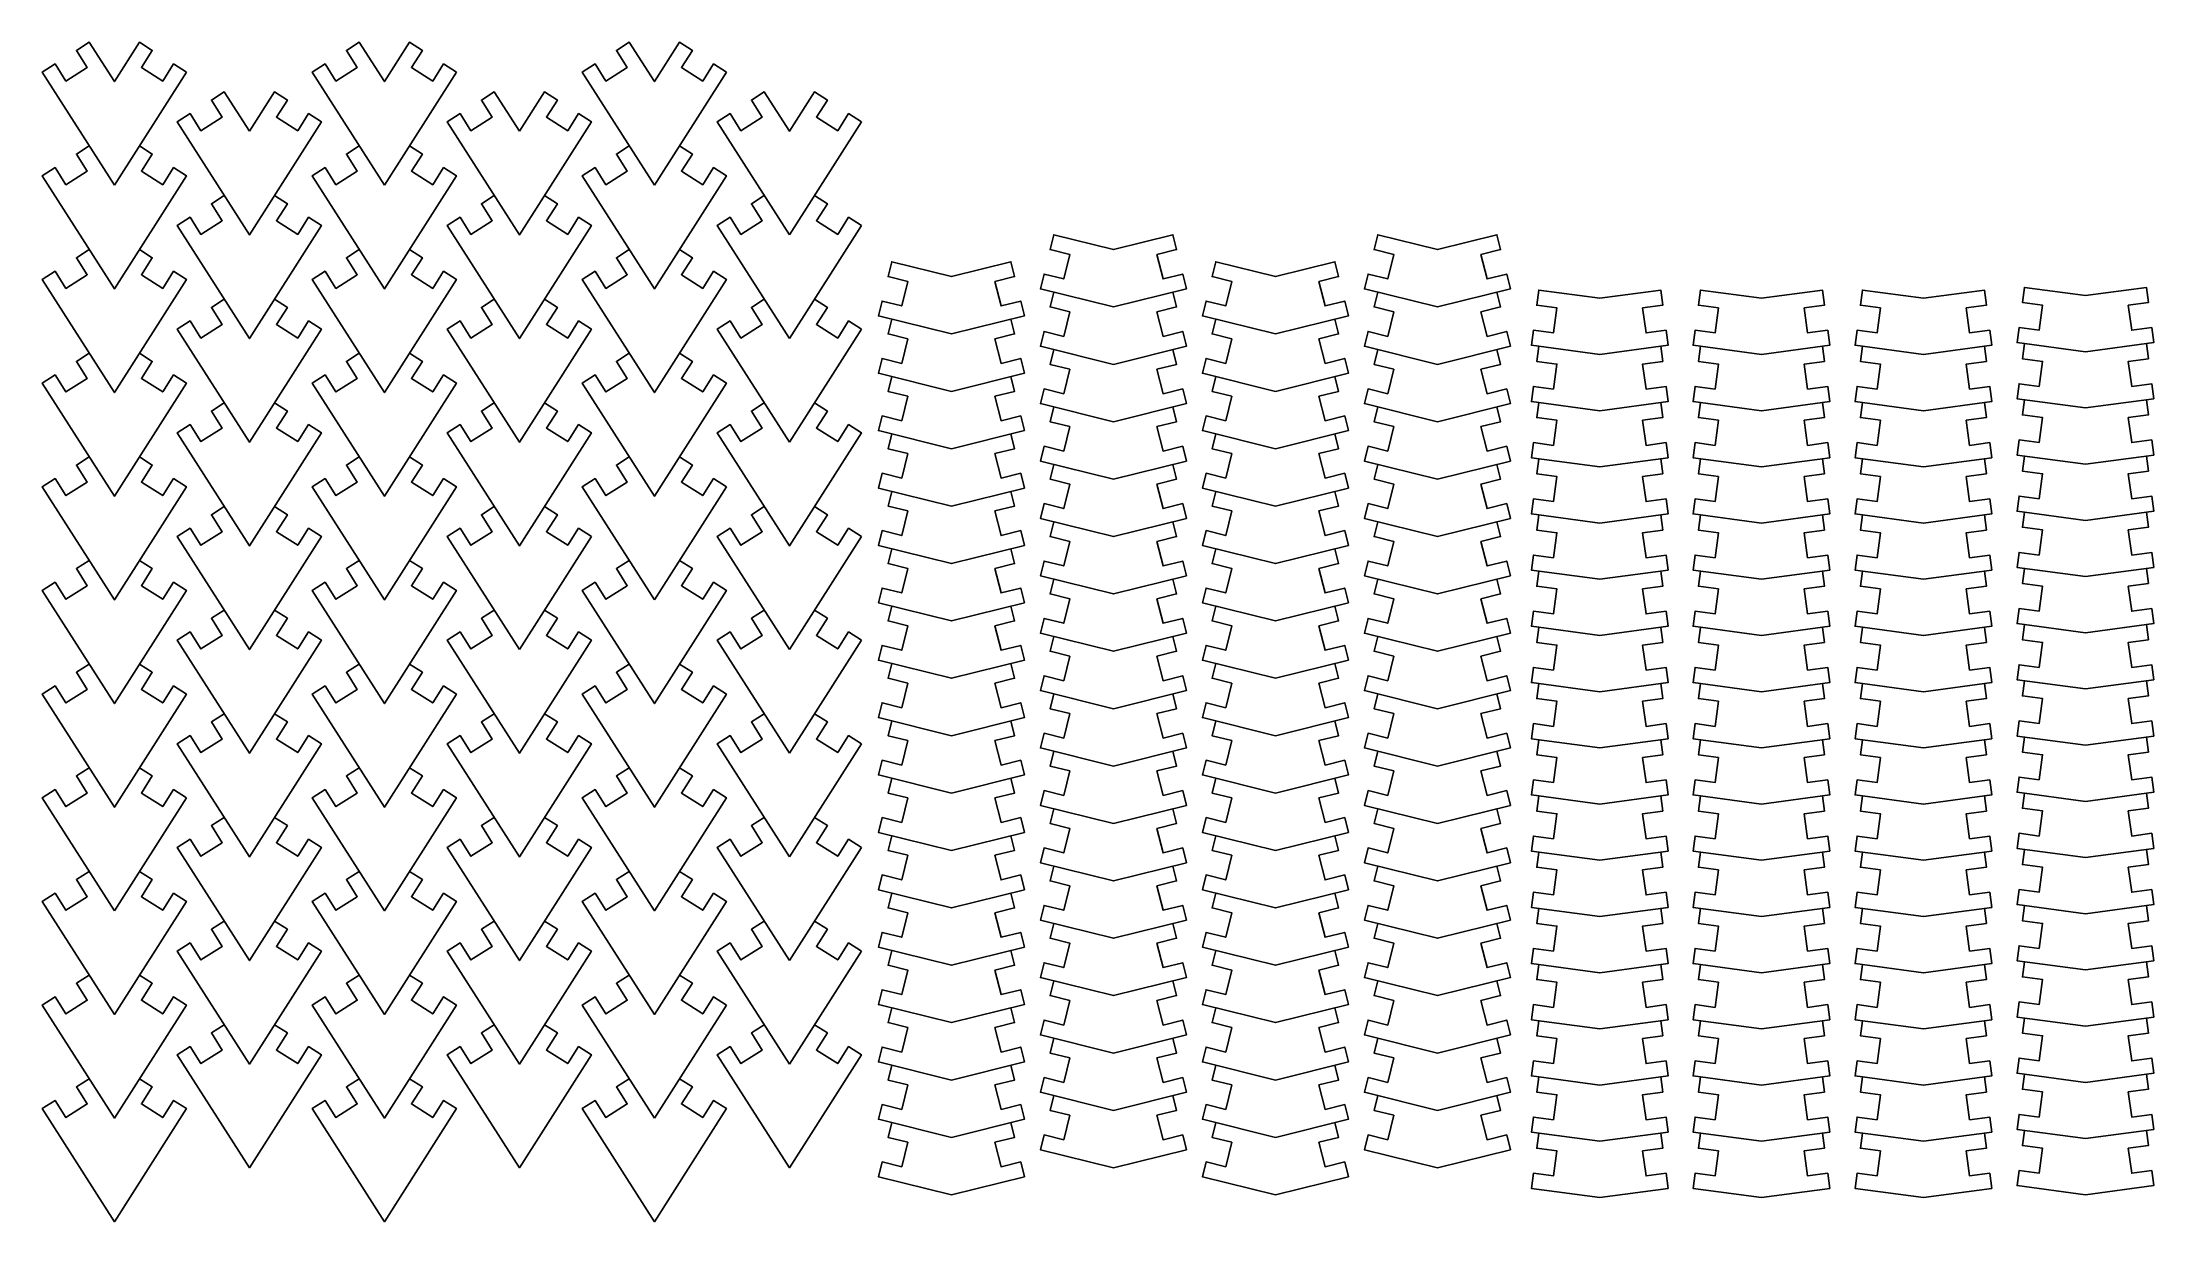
# Model space of a CAD drawing. Header units: inches. Extents: x 0.29 to 10.07, y 0.25 to 5.71.
import ezdxf

# ---------------------------------------------------------------- set-up
doc = ezdxf.new("R2010")
doc.units = ezdxf.units.IN
doc.header["$MEASUREMENT"] = 0
doc.layers.add('sheet', color=1, linetype='Continuous')

msp = doc.modelspace()

# ---------------------------------------------------------------- linework, layer by layer
at = {"layer": 'sheet'}
for p, q in [((0.625, 5.051), (0.9589, 5.575)), ((1.875, 5.051), (2.2089, 5.575)), ((3.125, 5.051), (3.4589, 5.575)), ((3.75, 3.8607), (4.0839, 4.3847)), ((4.5, 3.8307), (4.838, 3.9145)), ((3.125, 3.1306), (3.4589, 3.6546)), ((2.5, 2.9005), (2.8339, 3.4245)), ((6, 2.7674), (6.338, 2.8512)), ((0.625, 1.6903), (0.9589, 2.2143)), ((8.25, 1.9243), (8.5665, 1.9668)), ((3.75, 0.9801), (4.0839, 1.5041)), ((3.125, 0.7301), (3.4589, 1.2541))]:
    msp.add_line(p, q, dxfattribs=at)
for points in [[(0.9589, 5.575), (0.8995, 5.6129), (0.8491, 5.5338), (0.7504, 5.5967), (0.8008, 5.6757), (0.7413, 5.7136), (0.625, 5.5311), (0.5087, 5.7136), (0.4492, 5.6757), (0.4996, 5.5967), (0.4009, 5.5338), (0.3505, 5.6129), (0.2911, 5.575), (0.625, 5.051)], [(2.2089, 5.575), (2.1495, 5.6129), (2.0991, 5.5338), (2.0004, 5.5967), (2.0508, 5.6757), (1.9913, 5.7136), (1.875, 5.5311), (1.7587, 5.7136), (1.6992, 5.6757), (1.7496, 5.5967), (1.6509, 5.5338), (1.6005, 5.6129), (1.5411, 5.575), (1.875, 5.051)], [(3.4589, 5.575), (3.3995, 5.6129), (3.3491, 5.5338), (3.2504, 5.5967), (3.3008, 5.6757), (3.2413, 5.7136), (3.125, 5.5311), (3.0087, 5.7136), (2.9492, 5.6757), (2.9996, 5.5967), (2.9009, 5.5338), (2.8505, 5.6129), (2.7911, 5.575), (3.125, 5.051)], [(4.0839, 5.3449), (4.0245, 5.3828), (3.9741, 5.3037), (3.8754, 5.3666), (3.9258, 5.4456), (3.8663, 5.4835), (3.75, 5.301), (3.6337, 5.4835), (3.5742, 5.4456), (3.6246, 5.3666), (3.5259, 5.3037), (3.4755, 5.3828), (3.4161, 5.3449), (3.75, 4.8209)], [(3.75, 4.8209), (4.0839, 5.3449)], [(0.5087, 5.2335), (0.4492, 5.1956), (0.4996, 5.1166), (0.4009, 5.0537), (0.3505, 5.1328), (0.2911, 5.0949), (0.625, 4.5709), (0.9589, 5.0949), (0.8995, 5.1328), (0.8491, 5.0537), (0.7504, 5.1166), (0.8008, 5.1956), (0.7413, 5.2335)], [(1.7587, 5.2335), (1.6992, 5.1956), (1.7496, 5.1166), (1.6509, 5.0537), (1.6005, 5.1328), (1.5411, 5.0949), (1.875, 4.5709), (2.2089, 5.0949), (2.1495, 5.1328), (2.0991, 5.0537), (2.0004, 5.1166), (2.0508, 5.1956), (1.9913, 5.2335)], [(3.0087, 5.2335), (2.9492, 5.1956), (2.9996, 5.1166), (2.9009, 5.0537), (2.8505, 5.1328), (2.7911, 5.0949), (3.125, 4.5709), (3.4589, 5.0949), (3.3995, 5.1328), (3.3491, 5.0537), (3.2504, 5.1166), (3.3008, 5.1956), (3.2413, 5.2335)], [(1.1337, 5.0034), (1.0742, 4.9655), (1.1246, 4.8865), (1.0259, 4.8236), (0.9755, 4.9027), (0.9161, 4.8648), (1.25, 4.3408), (1.5839, 4.8648), (1.5245, 4.9027), (1.4741, 4.8236), (1.3754, 4.8865), (1.4258, 4.9655), (1.3663, 5.0034)], [(2.3837, 5.0034), (2.3242, 4.9655), (2.3746, 4.8865), (2.2759, 4.8236), (2.2255, 4.9027), (2.1661, 4.8648), (2.5, 4.3408), (2.8339, 4.8648), (2.7745, 4.9027), (2.7241, 4.8236), (2.6254, 4.8865), (2.6758, 4.9655), (2.6163, 5.0034)], [(3.6337, 5.0034), (3.5742, 4.9655), (3.6246, 4.8865), (3.5259, 4.8236), (3.4755, 4.9027), (3.4161, 4.8648), (3.75, 4.3408)], [(4.0839, 4.8648), (4.0245, 4.9027), (3.9741, 4.8236), (3.8754, 4.8865), (3.9258, 4.9655), (3.8663, 5.0034)], [(3.75, 4.3408), (4.0839, 4.8648)], [(0.5087, 4.7534), (0.4492, 4.7155), (0.4996, 4.6365), (0.4009, 4.5736), (0.3505, 4.6527), (0.2911, 4.6148), (0.625, 4.0908), (0.9589, 4.6148), (0.8995, 4.6527), (0.8491, 4.5736), (0.7504, 4.6365), (0.8008, 4.7155), (0.7413, 4.7534)], [(1.7587, 4.7534), (1.6992, 4.7155), (1.7496, 4.6365), (1.6509, 4.5736), (1.6005, 4.6527), (1.5411, 4.6148), (1.875, 4.0908), (2.2089, 4.6148), (2.1495, 4.6527), (2.0991, 4.5736), (2.0004, 4.6365), (2.0508, 4.7155), (1.9913, 4.7534)], [(3.0087, 4.7534), (2.9492, 4.7155), (2.9996, 4.6365), (2.9009, 4.5736), (2.8505, 4.6527), (2.7911, 4.6148), (3.125, 4.0908), (3.4589, 4.6148), (3.3995, 4.6527), (3.3491, 4.5736), (3.2504, 4.6365), (3.3008, 4.7155), (3.2413, 4.7534)], [(1.1337, 4.5233), (1.0742, 4.4854), (1.1246, 4.4064), (1.0259, 4.3435), (0.9755, 4.4226), (0.9161, 4.3847), (1.25, 3.8607), (1.5839, 4.3847), (1.5245, 4.4226), (1.4741, 4.3435), (1.3754, 4.4064), (1.4258, 4.4854), (1.3663, 4.5233)], [(2.3837, 4.5233), (2.3242, 4.4854), (2.3746, 4.4064), (2.2759, 4.3435), (2.2255, 4.4226), (2.1661, 4.3847), (2.5, 3.8607), (2.8339, 4.3847), (2.7745, 4.4226), (2.7241, 4.3435), (2.6254, 4.4064), (2.6758, 4.4854), (2.6163, 4.5233)], [(3.6337, 4.5233), (3.5742, 4.4854), (3.6246, 4.4064), (3.5259, 4.3435), (3.4755, 4.4226), (3.4161, 4.3847), (3.75, 3.8607)], [(4.0839, 4.3847), (4.0245, 4.4226), (3.9741, 4.3435), (3.8754, 4.4064), (3.9258, 4.4854), (3.8663, 4.5233)], [(5.5259, 4.5557), (5.5429, 4.4873), (5.4519, 4.4647), (5.48, 4.3512), (5.571, 4.3738), (5.588, 4.3053), (5.25, 4.2215), (4.912, 4.3053), (4.929, 4.3738), (5.02, 4.3512), (5.0481, 4.4647), (4.9571, 4.4873), (4.9741, 4.5557)], [(7.0259, 4.5557), (7.0429, 4.4873), (6.9519, 4.4647), (6.98, 4.3512), (7.071, 4.3738), (7.088, 4.3053), (6.75, 4.2215), (6.412, 4.3053), (6.429, 4.3738), (6.52, 4.3512), (6.5481, 4.4647), (6.4571, 4.4873), (6.4741, 4.5557)], [(4.7759, 4.4307), (4.7929, 4.3623), (4.7019, 4.3397), (4.73, 4.2262), (4.821, 4.2488), (4.838, 4.1803), (4.5, 4.0965), (4.162, 4.1803), (4.179, 4.2488), (4.27, 4.2262), (4.2981, 4.3397), (4.2071, 4.3623), (4.2241, 4.4307)], [(6.2759, 4.4307), (6.2929, 4.3623), (6.2019, 4.3397), (6.23, 4.2262), (6.321, 4.2488), (6.338, 4.1803), (6, 4.0965), (5.662, 4.1803), (5.679, 4.2488), (5.77, 4.2262), (5.7981, 4.3397), (5.7071, 4.3623), (5.7241, 4.4307)], [(7.7839, 4.305), (7.7933, 4.2352), (7.7003, 4.2227), (7.7159, 4.1067), (7.8088, 4.1192), (7.8182, 4.0493), (7.5017, 4.0068), (7.1852, 4.0493), (7.1946, 4.1192), (7.2875, 4.1067), (7.303, 4.2227), (7.2101, 4.2352), (7.2195, 4.305)], [(8.5322, 4.305), (8.5416, 4.2352), (8.4486, 4.2227), (8.4642, 4.1067), (8.5571, 4.1192), (8.5665, 4.0493), (8.25, 4.0068), (7.9335, 4.0493), (7.9429, 4.1192), (8.0358, 4.1067), (8.0514, 4.2227), (7.9584, 4.2352), (7.9678, 4.305)], [(9.2822, 4.305), (9.2916, 4.2352), (9.1986, 4.2227), (9.2142, 4.1067), (9.3071, 4.1192), (9.3165, 4.0493), (9, 4.0068), (8.6835, 4.0493), (8.6929, 4.1192), (8.7858, 4.1067), (8.8014, 4.2227), (8.7084, 4.2352), (8.7178, 4.305)], [(10.0322, 4.3176), (10.0416, 4.2478), (9.9486, 4.2353), (9.9642, 4.1193), (10.0571, 4.1318), (10.0665, 4.0619), (9.75, 4.0194), (9.4335, 4.0619), (9.4429, 4.1318), (9.5358, 4.1193), (9.5514, 4.2353), (9.4584, 4.2478), (9.4678, 4.3176)], [(0.5087, 4.2733), (0.4492, 4.2354), (0.4996, 4.1564), (0.4009, 4.0935), (0.3505, 4.1726), (0.2911, 4.1347), (0.625, 3.6107), (0.9589, 4.1347), (0.8995, 4.1726), (0.8491, 4.0935), (0.7504, 4.1564), (0.8008, 4.2354), (0.7413, 4.2733)], [(1.7587, 4.2733), (1.6992, 4.2354), (1.7496, 4.1564), (1.6509, 4.0935), (1.6005, 4.1726), (1.5411, 4.1347), (1.875, 3.6107), (2.2089, 4.1347), (2.1495, 4.1726), (2.0991, 4.0935), (2.0004, 4.1564), (2.0508, 4.2354), (1.9913, 4.2733)], [(3.0087, 4.2733), (2.9492, 4.2354), (2.9996, 4.1564), (2.9009, 4.0935), (2.8505, 4.1726), (2.7911, 4.1347), (3.125, 3.6107), (3.4589, 4.1347), (3.3995, 4.1726), (3.3491, 4.0935), (3.2504, 4.1564), (3.3008, 4.2354), (3.2413, 4.2733)], [(5.5259, 4.2899), (5.5429, 4.2215), (5.4519, 4.1989), (5.48, 4.0854), (5.571, 4.1079), (5.588, 4.0395), (5.25, 3.9557), (4.912, 4.0395), (4.929, 4.1079), (5.02, 4.0854), (5.0481, 4.1989), (4.9571, 4.2215), (4.9741, 4.2899)], [(7.0259, 4.2899), (7.0429, 4.2215), (6.9519, 4.1989), (6.98, 4.0854), (7.071, 4.1079), (7.088, 4.0395), (6.75, 3.9557), (6.412, 4.0395), (6.429, 4.1079), (6.52, 4.0854), (6.5481, 4.1989), (6.4571, 4.2215), (6.4741, 4.2899)], [(4.5, 3.8307), (4.162, 3.9145), (4.179, 3.9829), (4.27, 3.9604), (4.2981, 4.0739), (4.2071, 4.0965), (4.2241, 4.1649)], [(4.7759, 4.1649), (4.7929, 4.0965), (4.7019, 4.0739), (4.73, 3.9604), (4.821, 3.9829), (4.838, 3.9145)], [(6.2759, 4.1649), (6.2929, 4.0965), (6.2019, 4.0739), (6.23, 3.9604), (6.321, 3.9829), (6.338, 3.9145), (6, 3.8307), (5.662, 3.9145), (5.679, 3.9829), (5.77, 3.9604), (5.7981, 4.0739), (5.7071, 4.0965), (5.7241, 4.1649)], [(1.1337, 4.0432), (1.0742, 4.0053), (1.1246, 3.9263), (1.0259, 3.8634), (0.9755, 3.9425), (0.9161, 3.9046), (1.25, 3.3806), (1.5839, 3.9046), (1.5245, 3.9425), (1.4741, 3.8634), (1.3754, 3.9263), (1.4258, 4.0053), (1.3663, 4.0432)], [(2.3837, 4.0432), (2.3242, 4.0053), (2.3746, 3.9263), (2.2759, 3.8634), (2.2255, 3.9425), (2.1661, 3.9046), (2.5, 3.3806), (2.8339, 3.9046), (2.7745, 3.9425), (2.7241, 3.8634), (2.6254, 3.9263), (2.6758, 4.0053), (2.6163, 4.0432)], [(3.6337, 4.0432), (3.5742, 4.0053), (3.6246, 3.9263), (3.5259, 3.8634), (3.4755, 3.9425), (3.4161, 3.9046), (3.75, 3.3806), (4.0839, 3.9046), (4.0245, 3.9425), (3.9741, 3.8634), (3.8754, 3.9263), (3.9258, 4.0053), (3.8663, 4.0432)], [(5.5259, 4.0241), (5.5429, 3.9557), (5.4519, 3.9331), (5.48, 3.8195), (5.571, 3.8421), (5.588, 3.7737), (5.25, 3.6898), (4.912, 3.7737), (4.929, 3.8421), (5.02, 3.8195), (5.0481, 3.9331), (4.9571, 3.9557), (4.9741, 4.0241)], [(7.0259, 4.0241), (7.0429, 3.9557), (6.9519, 3.9331), (6.98, 3.8195), (7.071, 3.8421), (7.088, 3.7737), (6.75, 3.6898), (6.412, 3.7737), (6.429, 3.8421), (6.52, 3.8195), (6.5481, 3.9331), (6.4571, 3.9557), (6.4741, 4.0241)], [(7.7839, 4.0447), (7.7933, 3.9748), (7.7003, 3.9624), (7.7159, 3.8464), (7.8088, 3.8589), (7.8182, 3.789), (7.5017, 3.7465), (7.1852, 3.789), (7.1946, 3.8589), (7.2875, 3.8464), (7.303, 3.9624), (7.2101, 3.9748), (7.2195, 4.0447)], [(8.5322, 4.0447), (8.5416, 3.9748), (8.4486, 3.9624), (8.4642, 3.8464), (8.5571, 3.8589), (8.5665, 3.789), (8.25, 3.7465), (7.9335, 3.789), (7.9429, 3.8589), (8.0358, 3.8464), (8.0514, 3.9624), (7.9584, 3.9748), (7.9678, 4.0447)], [(9.2822, 4.0447), (9.2916, 3.9748), (9.1986, 3.9624), (9.2142, 3.8464), (9.3071, 3.8589), (9.3165, 3.789), (9, 3.7465), (8.6835, 3.789), (8.6929, 3.8589), (8.7858, 3.8464), (8.8014, 3.9624), (8.7084, 3.9748), (8.7178, 4.0447)], [(10.0322, 4.0573), (10.0416, 3.9874), (9.9486, 3.975), (9.9642, 3.859), (10.0571, 3.8715), (10.0665, 3.8016), (9.75, 3.7591), (9.4335, 3.8016), (9.4429, 3.8715), (9.5358, 3.859), (9.5514, 3.975), (9.4584, 3.9874), (9.4678, 4.0573)], [(4.7759, 3.8991), (4.7929, 3.8307), (4.7019, 3.8081), (4.73, 3.6945), (4.821, 3.7171), (4.838, 3.6487), (4.5, 3.5648), (4.162, 3.6487), (4.179, 3.7171), (4.27, 3.6945), (4.2981, 3.8081), (4.2071, 3.8307), (4.2241, 3.8991)], [(6.2759, 3.8991), (6.2929, 3.8307), (6.2019, 3.8081), (6.23, 3.6945), (6.321, 3.7171), (6.338, 3.6487), (6, 3.5648), (5.662, 3.6487), (5.679, 3.7171), (5.77, 3.6945), (5.7981, 3.8081), (5.7071, 3.8307), (5.7241, 3.8991)], [(0.5087, 3.7932), (0.4492, 3.7553), (0.4996, 3.6763), (0.4009, 3.6134), (0.3505, 3.6925), (0.2911, 3.6546), (0.625, 3.1306), (0.9589, 3.6546), (0.8995, 3.6925), (0.8491, 3.6134), (0.7504, 3.6763), (0.8008, 3.7553), (0.7413, 3.7932)], [(1.7587, 3.7932), (1.6992, 3.7553), (1.7496, 3.6763), (1.6509, 3.6134), (1.6005, 3.6925), (1.5411, 3.6546), (1.875, 3.1306), (2.2089, 3.6546), (2.1495, 3.6925), (2.0991, 3.6134), (2.0004, 3.6763), (2.0508, 3.7553), (1.9913, 3.7932)], [(3.0087, 3.7932), (2.9492, 3.7553), (2.9996, 3.6763), (2.9009, 3.6134), (2.8505, 3.6925), (2.7911, 3.6546), (3.125, 3.1306)], [(3.4589, 3.6546), (3.3995, 3.6925), (3.3491, 3.6134), (3.2504, 3.6763), (3.3008, 3.7553), (3.2413, 3.7932)], [(5.5259, 3.7583), (5.5429, 3.6899), (5.4519, 3.6673), (5.48, 3.5537), (5.571, 3.5763), (5.588, 3.5079), (5.25, 3.424), (4.912, 3.5079), (4.929, 3.5763), (5.02, 3.5537), (5.0481, 3.6673), (4.9571, 3.6899), (4.9741, 3.7583)], [(7.0259, 3.7583), (7.0429, 3.6899), (6.9519, 3.6673), (6.98, 3.5537), (7.071, 3.5763), (7.088, 3.5079), (6.75, 3.424), (6.412, 3.5079), (6.429, 3.5763), (6.52, 3.5537), (6.5481, 3.6673), (6.4571, 3.6899), (6.4741, 3.7583)], [(7.7839, 3.7844), (7.7933, 3.7145), (7.7003, 3.702), (7.7159, 3.5861), (7.8088, 3.5986), (7.8182, 3.5287), (7.5017, 3.4862), (7.1852, 3.5287), (7.1946, 3.5986), (7.2875, 3.5861), (7.303, 3.702), (7.2101, 3.7145), (7.2195, 3.7844)], [(8.5322, 3.7844), (8.5416, 3.7145), (8.4486, 3.702), (8.4642, 3.5861), (8.5571, 3.5986), (8.5665, 3.5287), (8.25, 3.4862), (7.9335, 3.5287), (7.9429, 3.5986), (8.0358, 3.5861), (8.0514, 3.702), (7.9584, 3.7145), (7.9678, 3.7844)], [(9.2822, 3.7844), (9.2916, 3.7145), (9.1986, 3.702), (9.2142, 3.5861), (9.3071, 3.5986), (9.3165, 3.5287), (9, 3.4862), (8.6835, 3.5287), (8.6929, 3.5986), (8.7858, 3.5861), (8.8014, 3.702), (8.7084, 3.7145), (8.7178, 3.7844)], [(10.0322, 3.797), (10.0416, 3.7271), (9.9486, 3.7146), (9.9642, 3.5987), (10.0571, 3.6112), (10.0665, 3.5413), (9.75, 3.4988), (9.4335, 3.5413), (9.4429, 3.6112), (9.5358, 3.5987), (9.5514, 3.7146), (9.4584, 3.7271), (9.4678, 3.797)], [(4.7759, 3.6333), (4.7929, 3.5649), (4.7019, 3.5423), (4.73, 3.4287), (4.821, 3.4513), (4.838, 3.3829), (4.5, 3.299), (4.162, 3.3829), (4.179, 3.4513), (4.27, 3.4287), (4.2981, 3.5423), (4.2071, 3.5649), (4.2241, 3.6333)], [(6.2759, 3.6333), (6.2929, 3.5649), (6.2019, 3.5423), (6.23, 3.4287), (6.321, 3.4513), (6.338, 3.3829), (6, 3.299), (5.662, 3.3829), (5.679, 3.4513), (5.77, 3.4287), (5.7981, 3.5423), (5.7071, 3.5649), (5.7241, 3.6333)], [(1.1337, 3.5631), (1.0742, 3.5252), (1.1246, 3.4462), (1.0259, 3.3833), (0.9755, 3.4624), (0.9161, 3.4245), (1.25, 2.9005), (1.5839, 3.4245), (1.5245, 3.4624), (1.4741, 3.3833), (1.3754, 3.4462), (1.4258, 3.5252), (1.3663, 3.5631)], [(2.3837, 3.5631), (2.3242, 3.5252), (2.3746, 3.4462), (2.2759, 3.3833), (2.2255, 3.4624), (2.1661, 3.4245), (2.5, 2.9005)], [(2.8339, 3.4245), (2.7745, 3.4624), (2.7241, 3.3833), (2.6254, 3.4462), (2.6758, 3.5252), (2.6163, 3.5631)], [(3.6337, 3.5631), (3.5742, 3.5252), (3.6246, 3.4462), (3.5259, 3.3833), (3.4755, 3.4624), (3.4161, 3.4245), (3.75, 2.9005)], [(4.0839, 3.4245), (4.0245, 3.4624), (3.9741, 3.3833), (3.8754, 3.4462), (3.9258, 3.5252), (3.8663, 3.5631)], [(7.7839, 3.5241), (7.7933, 3.4542), (7.7003, 3.4417), (7.7159, 3.3258), (7.8088, 3.3382), (7.8182, 3.2684), (7.5017, 3.2259), (7.1852, 3.2684), (7.1946, 3.3382), (7.2875, 3.3258), (7.303, 3.4417), (7.2101, 3.4542), (7.2195, 3.5241)], [(8.5322, 3.5241), (8.5416, 3.4542), (8.4486, 3.4417), (8.4642, 3.3258), (8.5571, 3.3382), (8.5665, 3.2684), (8.25, 3.2259), (7.9335, 3.2684), (7.9429, 3.3382), (8.0358, 3.3258), (8.0514, 3.4417), (7.9584, 3.4542), (7.9678, 3.5241)], [(9.2822, 3.5241), (9.2916, 3.4542), (9.1986, 3.4417), (9.2142, 3.3258), (9.3071, 3.3382), (9.3165, 3.2684), (9, 3.2259), (8.6835, 3.2684), (8.6929, 3.3382), (8.7858, 3.3258), (8.8014, 3.4417), (8.7084, 3.4542), (8.7178, 3.5241)], [(10.0322, 3.5367), (10.0416, 3.4668), (9.9486, 3.4543), (9.9642, 3.3384), (10.0571, 3.3508), (10.0665, 3.281), (9.75, 3.2385), (9.4335, 3.281), (9.4429, 3.3508), (9.5358, 3.3384), (9.5514, 3.4543), (9.4584, 3.4668), (9.4678, 3.5367)], [(3.75, 2.9005), (4.0839, 3.4245)], [(5.5259, 3.4925), (5.5429, 3.424), (5.4519, 3.4015), (5.48, 3.2879), (5.571, 3.3105), (5.588, 3.2421), (5.25, 3.1582), (4.912, 3.2421), (4.929, 3.3105), (5.02, 3.2879), (5.0481, 3.4015), (4.9571, 3.424), (4.9741, 3.4925)], [(7.0259, 3.4925), (7.0429, 3.424), (6.9519, 3.4015), (6.98, 3.2879), (7.071, 3.3105), (7.088, 3.2421), (6.75, 3.1582), (6.412, 3.2421), (6.429, 3.3105), (6.52, 3.2879), (6.5481, 3.4015), (6.4571, 3.424), (6.4741, 3.4925)], [(4.7759, 3.3675), (4.7929, 3.299), (4.7019, 3.2765), (4.73, 3.1629), (4.821, 3.1855), (4.838, 3.1171), (4.5, 3.0332), (4.162, 3.1171), (4.179, 3.1855), (4.27, 3.1629), (4.2981, 3.2765), (4.2071, 3.299), (4.2241, 3.3675)], [(6.2759, 3.3675), (6.2929, 3.299), (6.2019, 3.2765), (6.23, 3.1629), (6.321, 3.1855), (6.338, 3.1171), (6, 3.0332), (5.662, 3.1171), (5.679, 3.1855), (5.77, 3.1629), (5.7981, 3.2765), (5.7071, 3.299), (5.7241, 3.3675)], [(0.5087, 3.3131), (0.4492, 3.2752), (0.4996, 3.1962), (0.4009, 3.1333), (0.3505, 3.2124), (0.2911, 3.1745), (0.625, 2.6505), (0.9589, 3.1745), (0.8995, 3.2124), (0.8491, 3.1333), (0.7504, 3.1962), (0.8008, 3.2752), (0.7413, 3.3131)], [(1.7587, 3.3131), (1.6992, 3.2752), (1.7496, 3.1962), (1.6509, 3.1333), (1.6005, 3.2124), (1.5411, 3.1745), (1.875, 2.6505), (2.2089, 3.1745), (2.1495, 3.2124), (2.0991, 3.1333), (2.0004, 3.1962), (2.0508, 3.2752), (1.9913, 3.3131)], [(3.0087, 3.3131), (2.9492, 3.2752), (2.9996, 3.1962), (2.9009, 3.1333), (2.8505, 3.2124), (2.7911, 3.1745), (3.125, 2.6505), (3.4589, 3.1745), (3.3995, 3.2124), (3.3491, 3.1333), (3.2504, 3.1962), (3.3008, 3.2752), (3.2413, 3.3131)], [(5.5259, 3.2266), (5.5429, 3.1582), (5.4519, 3.1356), (5.48, 3.0221), (5.571, 3.0447), (5.588, 2.9762), (5.25, 2.8924), (4.912, 2.9762), (4.929, 3.0447), (5.02, 3.0221), (5.0481, 3.1356), (4.9571, 3.1582), (4.9741, 3.2266)], [(7.0259, 3.2266), (7.0429, 3.1582), (6.9519, 3.1356), (6.98, 3.0221), (7.071, 3.0447), (7.088, 2.9762), (6.75, 2.8924), (6.412, 2.9762), (6.429, 3.0447), (6.52, 3.0221), (6.5481, 3.1356), (6.4571, 3.1582), (6.4741, 3.2266)], [(7.7839, 3.2638), (7.7933, 3.1939), (7.7003, 3.1814), (7.7159, 3.0655), (7.8088, 3.0779), (7.8182, 3.0081), (7.5017, 2.9656), (7.1852, 3.0081), (7.1946, 3.0779), (7.2875, 3.0655), (7.303, 3.1814), (7.2101, 3.1939), (7.2195, 3.2638)], [(8.5322, 3.2638), (8.5416, 3.1939), (8.4486, 3.1814), (8.4642, 3.0655), (8.5571, 3.0779), (8.5665, 3.0081), (8.25, 2.9656), (7.9335, 3.0081), (7.9429, 3.0779), (8.0358, 3.0655), (8.0514, 3.1814), (7.9584, 3.1939), (7.9678, 3.2638)], [(9.2822, 3.2638), (9.2916, 3.1939), (9.1986, 3.1814), (9.2142, 3.0655), (9.3071, 3.0779), (9.3165, 3.0081), (9, 2.9656), (8.6835, 3.0081), (8.6929, 3.0779), (8.7858, 3.0655), (8.8014, 3.1814), (8.7084, 3.1939), (8.7178, 3.2638)], [(10.0322, 3.2764), (10.0416, 3.2065), (9.9486, 3.194), (9.9642, 3.0781), (10.0571, 3.0905), (10.0665, 3.0207), (9.75, 2.9782), (9.4335, 3.0207), (9.4429, 3.0905), (9.5358, 3.0781), (9.5514, 3.194), (9.4584, 3.2065), (9.4678, 3.2764)], [(1.1337, 3.083), (1.0742, 3.0452), (1.1246, 2.9661), (1.0259, 2.9032), (0.9755, 2.9823), (0.9161, 2.9444), (1.25, 2.4204), (1.5839, 2.9444), (1.5245, 2.9823), (1.4741, 2.9032), (1.3754, 2.9661), (1.4258, 3.0452), (1.3663, 3.083)], [(2.3837, 3.083), (2.3242, 3.0452), (2.3746, 2.9661), (2.2759, 2.9032), (2.2255, 2.9823), (2.1661, 2.9444), (2.5, 2.4204), (2.8339, 2.9444), (2.7745, 2.9823), (2.7241, 2.9032), (2.6254, 2.9661), (2.6758, 3.0452), (2.6163, 3.083)], [(3.6337, 3.083), (3.5742, 3.0452), (3.6246, 2.9661), (3.5259, 2.9032), (3.4755, 2.9823), (3.4161, 2.9444), (3.75, 2.4204)], [(4.0839, 2.9444), (4.0245, 2.9823), (3.9741, 2.9032), (3.8754, 2.9661), (3.9258, 3.0452), (3.8663, 3.083)], [(4.7759, 3.1016), (4.7929, 3.0332), (4.7019, 3.0106), (4.73, 2.8971), (4.821, 2.9197), (4.838, 2.8512), (4.5, 2.7674), (4.162, 2.8512), (4.179, 2.9197), (4.27, 2.8971), (4.2981, 3.0106), (4.2071, 3.0332), (4.2241, 3.1016)], [(6, 2.7674), (5.662, 2.8512), (5.679, 2.9197), (5.77, 2.8971), (5.7981, 3.0106), (5.7071, 3.0332), (5.7241, 3.1016)], [(6.2759, 3.1016), (6.2929, 3.0332), (6.2019, 3.0106), (6.23, 2.8971), (6.321, 2.9197), (6.338, 2.8512)], [(3.75, 2.4204), (4.0839, 2.9444)], [(5.5259, 2.9608), (5.5429, 2.8924), (5.4519, 2.8698), (5.48, 2.7563), (5.571, 2.7788), (5.588, 2.7104), (5.25, 2.6266), (4.912, 2.7104), (4.929, 2.7788), (5.02, 2.7563), (5.0481, 2.8698), (4.9571, 2.8924), (4.9741, 2.9608)], [(7.0259, 2.9608), (7.0429, 2.8924), (6.9519, 2.8698), (6.98, 2.7563), (7.071, 2.7788), (7.088, 2.7104), (6.75, 2.6266), (6.412, 2.7104), (6.429, 2.7788), (6.52, 2.7563), (6.5481, 2.8698), (6.4571, 2.8924), (6.4741, 2.9608)], [(7.7839, 3.0034), (7.7933, 2.9336), (7.7003, 2.9211), (7.7159, 2.8051), (7.8088, 2.8176), (7.8182, 2.7477), (7.5017, 2.7052), (7.1852, 2.7477), (7.1946, 2.8176), (7.2875, 2.8051), (7.303, 2.9211), (7.2101, 2.9336), (7.2195, 3.0034)], [(8.5322, 3.0034), (8.5416, 2.9336), (8.4486, 2.9211), (8.4642, 2.8051), (8.5571, 2.8176), (8.5665, 2.7477), (8.25, 2.7052), (7.9335, 2.7477), (7.9429, 2.8176), (8.0358, 2.8051), (8.0514, 2.9211), (7.9584, 2.9336), (7.9678, 3.0034)], [(9.2822, 3.0034), (9.2916, 2.9336), (9.1986, 2.9211), (9.2142, 2.8051), (9.3071, 2.8176), (9.3165, 2.7477), (9, 2.7052), (8.6835, 2.7477), (8.6929, 2.8176), (8.7858, 2.8051), (8.8014, 2.9211), (8.7084, 2.9336), (8.7178, 3.0034)], [(10.0322, 3.016), (10.0416, 2.9462), (9.9486, 2.9337), (9.9642, 2.8177), (10.0571, 2.8302), (10.0665, 2.7603), (9.75, 2.7178), (9.4335, 2.7603), (9.4429, 2.8302), (9.5358, 2.8177), (9.5514, 2.9337), (9.4584, 2.9462), (9.4678, 3.016)], [(4.7759, 2.8358), (4.7929, 2.7674), (4.7019, 2.7448), (4.73, 2.6313), (4.821, 2.6538), (4.838, 2.5854), (4.5, 2.5016), (4.162, 2.5854), (4.179, 2.6538), (4.27, 2.6313), (4.2981, 2.7448), (4.2071, 2.7674), (4.2241, 2.8358)], [(6.2759, 2.8358), (6.2929, 2.7674), (6.2019, 2.7448), (6.23, 2.6313), (6.321, 2.6538), (6.338, 2.5854), (6, 2.5016), (5.662, 2.5854), (5.679, 2.6538), (5.77, 2.6313), (5.7981, 2.7448), (5.7071, 2.7674), (5.7241, 2.8358)], [(0.5087, 2.833), (0.4492, 2.7952), (0.4996, 2.7161), (0.4009, 2.6532), (0.3505, 2.7323), (0.2911, 2.6944), (0.625, 2.1704), (0.9589, 2.6944), (0.8995, 2.7323), (0.8491, 2.6532), (0.7504, 2.7161), (0.8008, 2.7952), (0.7413, 2.833)], [(1.7587, 2.833), (1.6992, 2.7952), (1.7496, 2.7161), (1.6509, 2.6532), (1.6005, 2.7323), (1.5411, 2.6944), (1.875, 2.1704), (2.2089, 2.6944), (2.1495, 2.7323), (2.0991, 2.6532), (2.0004, 2.7161), (2.0508, 2.7952), (1.9913, 2.833)], [(3.0087, 2.833), (2.9492, 2.7952), (2.9996, 2.7161), (2.9009, 2.6532), (2.8505, 2.7323), (2.7911, 2.6944), (3.125, 2.1704), (3.4589, 2.6944), (3.3995, 2.7323), (3.3491, 2.6532), (3.2504, 2.7161), (3.3008, 2.7952), (3.2413, 2.833)], [(7.7839, 2.7431), (7.7933, 2.6733), (7.7003, 2.6608), (7.7159, 2.5448), (7.8088, 2.5573), (7.8182, 2.4874), (7.5017, 2.4449), (7.1852, 2.4874), (7.1946, 2.5573), (7.2875, 2.5448), (7.303, 2.6608), (7.2101, 2.6733), (7.2195, 2.7431)], [(8.5322, 2.7431), (8.5416, 2.6733), (8.4486, 2.6608), (8.4642, 2.5448), (8.5571, 2.5573), (8.5665, 2.4874), (8.25, 2.4449), (7.9335, 2.4874), (7.9429, 2.5573), (8.0358, 2.5448), (8.0514, 2.6608), (7.9584, 2.6733), (7.9678, 2.7431)], [(9.2822, 2.7431), (9.2916, 2.6733), (9.1986, 2.6608), (9.2142, 2.5448), (9.3071, 2.5573), (9.3165, 2.4874), (9, 2.4449), (8.6835, 2.4874), (8.6929, 2.5573), (8.7858, 2.5448), (8.8014, 2.6608), (8.7084, 2.6733), (8.7178, 2.7431)], [(10.0322, 2.7557), (10.0416, 2.6859), (9.9486, 2.6734), (9.9642, 2.5574), (10.0571, 2.5699), (10.0665, 2.5), (9.75, 2.4575), (9.4335, 2.5), (9.4429, 2.5699), (9.5358, 2.5574), (9.5514, 2.6734), (9.4584, 2.6859), (9.4678, 2.7557)], [(5.5259, 2.695), (5.5429, 2.6266), (5.4519, 2.604), (5.48, 2.4904), (5.571, 2.513), (5.588, 2.4446), (5.25, 2.3607), (4.912, 2.4446), (4.929, 2.513), (5.02, 2.4904), (5.0481, 2.604), (4.9571, 2.6266), (4.9741, 2.695)], [(7.0259, 2.695), (7.0429, 2.6266), (6.9519, 2.604), (6.98, 2.4904), (7.071, 2.513), (7.088, 2.4446), (6.75, 2.3607), (6.412, 2.4446), (6.429, 2.513), (6.52, 2.4904), (6.5481, 2.604), (6.4571, 2.6266), (6.4741, 2.695)], [(1.1337, 2.6029), (1.0742, 2.5651), (1.1246, 2.486), (1.0259, 2.4231), (0.9755, 2.5022), (0.9161, 2.4643), (1.25, 1.9403), (1.5839, 2.4643), (1.5245, 2.5022), (1.4741, 2.4231), (1.3754, 2.486), (1.4258, 2.5651), (1.3663, 2.6029)], [(2.3837, 2.6029), (2.3242, 2.5651), (2.3746, 2.486), (2.2759, 2.4231), (2.2255, 2.5022), (2.1661, 2.4643), (2.5, 1.9403), (2.8339, 2.4643), (2.7745, 2.5022), (2.7241, 2.4231), (2.6254, 2.486), (2.6758, 2.5651), (2.6163, 2.6029)], [(3.6337, 2.6029), (3.5742, 2.5651), (3.6246, 2.486), (3.5259, 2.4231), (3.4755, 2.5022), (3.4161, 2.4643), (3.75, 1.9403)], [(4.0839, 2.4643), (4.0245, 2.5022), (3.9741, 2.4231), (3.8754, 2.486), (3.9258, 2.5651), (3.8663, 2.6029)], [(4.7759, 2.57), (4.7929, 2.5016), (4.7019, 2.479), (4.73, 2.3654), (4.821, 2.388), (4.838, 2.3196), (4.5, 2.2357), (4.162, 2.3196), (4.179, 2.388), (4.27, 2.3654), (4.2981, 2.479), (4.2071, 2.5016), (4.2241, 2.57)], [(6.2759, 2.57), (6.2929, 2.5016), (6.2019, 2.479), (6.23, 2.3654), (6.321, 2.388), (6.338, 2.3196), (6, 2.2357), (5.662, 2.3196), (5.679, 2.388), (5.77, 2.3654), (5.7981, 2.479), (5.7071, 2.5016), (5.7241, 2.57)], [(3.75, 1.9403), (4.0839, 2.4643)], [(7.7839, 2.4828), (7.7933, 2.4129), (7.7003, 2.4005), (7.7159, 2.2845), (7.8088, 2.297), (7.8182, 2.2271), (7.5017, 2.1846), (7.1852, 2.2271), (7.1946, 2.297), (7.2875, 2.2845), (7.303, 2.4005), (7.2101, 2.4129), (7.2195, 2.4828)], [(8.5322, 2.4828), (8.5416, 2.4129), (8.4486, 2.4005), (8.4642, 2.2845), (8.5571, 2.297), (8.5665, 2.2271), (8.25, 2.1846), (7.9335, 2.2271), (7.9429, 2.297), (8.0358, 2.2845), (8.0514, 2.4005), (7.9584, 2.4129), (7.9678, 2.4828)], [(9.2822, 2.4828), (9.2916, 2.4129), (9.1986, 2.4005), (9.2142, 2.2845), (9.3071, 2.297), (9.3165, 2.2271), (9, 2.1846), (8.6835, 2.2271), (8.6929, 2.297), (8.7858, 2.2845), (8.8014, 2.4005), (8.7084, 2.4129), (8.7178, 2.4828)], [(10.0322, 2.4954), (10.0416, 2.4255), (9.9486, 2.4131), (9.9642, 2.2971), (10.0571, 2.3096), (10.0665, 2.2397), (9.75, 2.1972), (9.4335, 2.2397), (9.4429, 2.3096), (9.5358, 2.2971), (9.5514, 2.4131), (9.4584, 2.4255), (9.4678, 2.4954)], [(0.5087, 2.3529), (0.4492, 2.3151), (0.4996, 2.236), (0.4009, 2.1731), (0.3505, 2.2522), (0.2911, 2.2143), (0.625, 1.6903)], [(0.9589, 2.2143), (0.8995, 2.2522), (0.8491, 2.1731), (0.7504, 2.236), (0.8008, 2.3151), (0.7413, 2.3529)], [(1.7587, 2.3529), (1.6992, 2.3151), (1.7496, 2.236), (1.6509, 2.1731), (1.6005, 2.2522), (1.5411, 2.2143), (1.875, 1.6903), (2.2089, 2.2143), (2.1495, 2.2522), (2.0991, 2.1731), (2.0004, 2.236), (2.0508, 2.3151), (1.9913, 2.3529)], [(3.0087, 2.3529), (2.9492, 2.3151), (2.9996, 2.236), (2.9009, 2.1731), (2.8505, 2.2522), (2.7911, 2.2143), (3.125, 1.6903), (3.4589, 2.2143), (3.3995, 2.2522), (3.3491, 2.1731), (3.2504, 2.236), (3.3008, 2.3151), (3.2413, 2.3529)], [(5.5259, 2.4292), (5.5429, 2.3608), (5.4519, 2.3382), (5.48, 2.2246), (5.571, 2.2472), (5.588, 2.1788), (5.25, 2.0949), (4.912, 2.1788), (4.929, 2.2472), (5.02, 2.2246), (5.0481, 2.3382), (4.9571, 2.3608), (4.9741, 2.4292)], [(7.0259, 2.4292), (7.0429, 2.3608), (6.9519, 2.3382), (6.98, 2.2246), (7.071, 2.2472), (7.088, 2.1788), (6.75, 2.0949), (6.412, 2.1788), (6.429, 2.2472), (6.52, 2.2246), (6.5481, 2.3382), (6.4571, 2.3608), (6.4741, 2.4292)], [(4.7759, 2.3042), (4.7929, 2.2358), (4.7019, 2.2132), (4.73, 2.0996), (4.821, 2.1222), (4.838, 2.0538), (4.5, 1.9699), (4.162, 2.0538), (4.179, 2.1222), (4.27, 2.0996), (4.2981, 2.2132), (4.2071, 2.2358), (4.2241, 2.3042)], [(6.2759, 2.3042), (6.2929, 2.2358), (6.2019, 2.2132), (6.23, 2.0996), (6.321, 2.1222), (6.338, 2.0538), (6, 1.9699), (5.662, 2.0538), (5.679, 2.1222), (5.77, 2.0996), (5.7981, 2.2132), (5.7071, 2.2358), (5.7241, 2.3042)], [(5.5259, 2.1634), (5.5429, 2.0949), (5.4519, 2.0724), (5.48, 1.9588), (5.571, 1.9814), (5.588, 1.913), (5.25, 1.8291), (4.912, 1.913), (4.929, 1.9814), (5.02, 1.9588), (5.0481, 2.0724), (4.9571, 2.0949), (4.9741, 2.1634)], [(7.0259, 2.1634), (7.0429, 2.0949), (6.9519, 2.0724), (6.98, 1.9588), (7.071, 1.9814), (7.088, 1.913), (6.75, 1.8291), (6.412, 1.913), (6.429, 1.9814), (6.52, 1.9588), (6.5481, 2.0724), (6.4571, 2.0949), (6.4741, 2.1634)], [(7.7839, 2.2225), (7.7933, 2.1526), (7.7003, 2.1402), (7.7159, 2.0242), (7.8088, 2.0367), (7.8182, 1.9668), (7.5017, 1.9243), (7.1852, 1.9668), (7.1946, 2.0367), (7.2875, 2.0242), (7.303, 2.1402), (7.2101, 2.1526), (7.2195, 2.2225)], [(8.25, 1.9243), (7.9335, 1.9668), (7.9429, 2.0367), (8.0358, 2.0242), (8.0514, 2.1402), (7.9584, 2.1526), (7.9678, 2.2225)], [(8.5322, 2.2225), (8.5416, 2.1526), (8.4486, 2.1402), (8.4642, 2.0242), (8.5571, 2.0367), (8.5665, 1.9668)], [(9.2822, 2.2225), (9.2916, 2.1526), (9.1986, 2.1402), (9.2142, 2.0242), (9.3071, 2.0367), (9.3165, 1.9668), (9, 1.9243), (8.6835, 1.9668), (8.6929, 2.0367), (8.7858, 2.0242), (8.8014, 2.1402), (8.7084, 2.1526), (8.7178, 2.2225)], [(10.0322, 2.2351), (10.0416, 2.1652), (9.9486, 2.1528), (9.9642, 2.0368), (10.0571, 2.0493), (10.0665, 1.9794), (9.75, 1.9369), (9.4335, 1.9794), (9.4429, 2.0493), (9.5358, 2.0368), (9.5514, 2.1528), (9.4584, 2.1652), (9.4678, 2.2351)], [(1.1337, 2.1228), (1.0742, 2.085), (1.1246, 2.0059), (1.0259, 1.943), (0.9755, 2.0221), (0.9161, 1.9842), (1.25, 1.4602), (1.5839, 1.9842), (1.5245, 2.0221), (1.4741, 1.943), (1.3754, 2.0059), (1.4258, 2.085), (1.3663, 2.1228)], [(2.3837, 2.1228), (2.3242, 2.085), (2.3746, 2.0059), (2.2759, 1.943), (2.2255, 2.0221), (2.1661, 1.9842), (2.5, 1.4602), (2.8339, 1.9842), (2.7745, 2.0221), (2.7241, 1.943), (2.6254, 2.0059), (2.6758, 2.085), (2.6163, 2.1228)], [(3.6337, 2.1228), (3.5742, 2.085), (3.6246, 2.0059), (3.5259, 1.943), (3.4755, 2.0221), (3.4161, 1.9842), (3.75, 1.4602)], [(4.0839, 1.9842), (4.0245, 2.0221), (3.9741, 1.943), (3.8754, 2.0059), (3.9258, 2.085), (3.8663, 2.1228)], [(3.75, 1.4602), (4.0839, 1.9842)], [(4.7759, 2.0384), (4.7929, 1.9699), (4.7019, 1.9474), (4.73, 1.8338), (4.821, 1.8564), (4.838, 1.788), (4.5, 1.7041), (4.162, 1.788), (4.179, 1.8564), (4.27, 1.8338), (4.2981, 1.9474), (4.2071, 1.9699), (4.2241, 2.0384)], [(6.2759, 2.0384), (6.2929, 1.9699), (6.2019, 1.9474), (6.23, 1.8338), (6.321, 1.8564), (6.338, 1.788), (6, 1.7041), (5.662, 1.788), (5.679, 1.8564), (5.77, 1.8338), (5.7981, 1.9474), (5.7071, 1.9699), (5.7241, 2.0384)], [(7.7839, 1.9622), (7.7933, 1.8923), (7.7003, 1.8798), (7.7159, 1.7639), (7.8088, 1.7764), (7.8182, 1.7065), (7.5017, 1.664), (7.1852, 1.7065), (7.1946, 1.7764), (7.2875, 1.7639), (7.303, 1.8798), (7.2101, 1.8923), (7.2195, 1.9622)], [(8.5322, 1.9622), (8.5416, 1.8923), (8.4486, 1.8798), (8.4642, 1.7639), (8.5571, 1.7764), (8.5665, 1.7065), (8.25, 1.664), (7.9335, 1.7065), (7.9429, 1.7764), (8.0358, 1.7639), (8.0514, 1.8798), (7.9584, 1.8923), (7.9678, 1.9622)], [(9.2822, 1.9622), (9.2916, 1.8923), (9.1986, 1.8798), (9.2142, 1.7639), (9.3071, 1.7764), (9.3165, 1.7065), (9, 1.664), (8.6835, 1.7065), (8.6929, 1.7764), (8.7858, 1.7639), (8.8014, 1.8798), (8.7084, 1.8923), (8.7178, 1.9622)], [(10.0322, 1.9748), (10.0416, 1.9049), (9.9486, 1.8924), (9.9642, 1.7765), (10.0571, 1.789), (10.0665, 1.7191), (9.75, 1.6766), (9.4335, 1.7191), (9.4429, 1.789), (9.5358, 1.7765), (9.5514, 1.8924), (9.4584, 1.9049), (9.4678, 1.9748)], [(0.5087, 1.8728), (0.4492, 1.835), (0.4996, 1.7559), (0.4009, 1.693), (0.3505, 1.7721), (0.2911, 1.7342), (0.625, 1.2102), (0.9589, 1.7342), (0.8995, 1.7721), (0.8491, 1.693), (0.7504, 1.7559), (0.8008, 1.835), (0.7413, 1.8728)], [(1.7587, 1.8728), (1.6992, 1.835), (1.7496, 1.7559), (1.6509, 1.693), (1.6005, 1.7721), (1.5411, 1.7342), (1.875, 1.2102), (2.2089, 1.7342), (2.1495, 1.7721), (2.0991, 1.693), (2.0004, 1.7559), (2.0508, 1.835), (1.9913, 1.8728)], [(3.0087, 1.8728), (2.9492, 1.835), (2.9996, 1.7559), (2.9009, 1.693), (2.8505, 1.7721), (2.7911, 1.7342), (3.125, 1.2102), (3.4589, 1.7342), (3.3995, 1.7721), (3.3491, 1.693), (3.2504, 1.7559), (3.3008, 1.835), (3.2413, 1.8728)], [(5.5259, 1.8975), (5.5429, 1.8291), (5.4519, 1.8065), (5.48, 1.693), (5.571, 1.7156), (5.588, 1.6471), (5.25, 1.5633), (4.912, 1.6471), (4.929, 1.7156), (5.02, 1.693), (5.0481, 1.8065), (4.9571, 1.8291), (4.9741, 1.8975)], [(7.0259, 1.8975), (7.0429, 1.8291), (6.9519, 1.8065), (6.98, 1.693), (7.071, 1.7156), (7.088, 1.6471), (6.75, 1.5633), (6.412, 1.6471), (6.429, 1.7156), (6.52, 1.693), (6.5481, 1.8065), (6.4571, 1.8291), (6.4741, 1.8975)], [(4.7759, 1.7725), (4.7929, 1.7041), (4.7019, 1.6815), (4.73, 1.568), (4.821, 1.5906), (4.838, 1.5221), (4.5, 1.4383), (4.162, 1.5221), (4.179, 1.5906), (4.27, 1.568), (4.2981, 1.6815), (4.2071, 1.7041), (4.2241, 1.7725)], [(6.2759, 1.7725), (6.2929, 1.7041), (6.2019, 1.6815), (6.23, 1.568), (6.321, 1.5906), (6.338, 1.5221), (6, 1.4383), (5.662, 1.5221), (5.679, 1.5906), (5.77, 1.568), (5.7981, 1.6815), (5.7071, 1.7041), (5.7241, 1.7725)], [(7.7839, 1.7019), (7.7933, 1.632), (7.7003, 1.6195), (7.7159, 1.5036), (7.8088, 1.516), (7.8182, 1.4462), (7.5017, 1.4037), (7.1852, 1.4462), (7.1946, 1.516), (7.2875, 1.5036), (7.303, 1.6195), (7.2101, 1.632), (7.2195, 1.7019)], [(8.5322, 1.7019), (8.5416, 1.632), (8.4486, 1.6195), (8.4642, 1.5036), (8.5571, 1.516), (8.5665, 1.4462), (8.25, 1.4037), (7.9335, 1.4462), (7.9429, 1.516), (8.0358, 1.5036), (8.0514, 1.6195), (7.9584, 1.632), (7.9678, 1.7019)], [(9.2822, 1.7019), (9.2916, 1.632), (9.1986, 1.6195), (9.2142, 1.5036), (9.3071, 1.516), (9.3165, 1.4462), (9, 1.4037), (8.6835, 1.4462), (8.6929, 1.516), (8.7858, 1.5036), (8.8014, 1.6195), (8.7084, 1.632), (8.7178, 1.7019)], [(10.0322, 1.7145), (10.0416, 1.6446), (9.9486, 1.6321), (9.9642, 1.5162), (10.0571, 1.5286), (10.0665, 1.4588), (9.75, 1.4163), (9.4335, 1.4588), (9.4429, 1.5286), (9.5358, 1.5162), (9.5514, 1.6321), (9.4584, 1.6446), (9.4678, 1.7145)], [(1.1337, 1.6427), (1.0742, 1.6049), (1.1246, 1.5258), (1.0259, 1.4629), (0.9755, 1.542), (0.9161, 1.5041), (1.25, 0.9801), (1.5839, 1.5041), (1.5245, 1.542), (1.4741, 1.4629), (1.3754, 1.5258), (1.4258, 1.6049), (1.3663, 1.6427)], [(2.3837, 1.6427), (2.3242, 1.6049), (2.3746, 1.5258), (2.2759, 1.4629), (2.2255, 1.542), (2.1661, 1.5041), (2.5, 0.9801), (2.8339, 1.5041), (2.7745, 1.542), (2.7241, 1.4629), (2.6254, 1.5258), (2.6758, 1.6049), (2.6163, 1.6427)], [(3.6337, 1.6427), (3.5742, 1.6049), (3.6246, 1.5258), (3.5259, 1.4629), (3.4755, 1.542), (3.4161, 1.5041), (3.75, 0.9801)], [(4.0839, 1.5041), (4.0245, 1.542), (3.9741, 1.4629), (3.8754, 1.5258), (3.9258, 1.6049), (3.8663, 1.6427)], [(5.5259, 1.6317), (5.5429, 1.5633), (5.4519, 1.5407), (5.48, 1.4272), (5.571, 1.4497), (5.588, 1.3813), (5.25, 1.2975), (4.912, 1.3813), (4.929, 1.4497), (5.02, 1.4272), (5.0481, 1.5407), (4.9571, 1.5633), (4.9741, 1.6317)], [(7.0259, 1.6317), (7.0429, 1.5633), (6.9519, 1.5407), (6.98, 1.4272), (7.071, 1.4497), (7.088, 1.3813), (6.75, 1.2975), (6.412, 1.3813), (6.429, 1.4497), (6.52, 1.4272), (6.5481, 1.5407), (6.4571, 1.5633), (6.4741, 1.6317)], [(4.7759, 1.5067), (4.7929, 1.4383), (4.7019, 1.4157), (4.73, 1.3022), (4.821, 1.3247), (4.838, 1.2563), (4.5, 1.1725), (4.162, 1.2563), (4.179, 1.3247), (4.27, 1.3022), (4.2981, 1.4157), (4.2071, 1.4383), (4.2241, 1.5067)], [(6.2759, 1.5067), (6.2929, 1.4383), (6.2019, 1.4157), (6.23, 1.3022), (6.321, 1.3247), (6.338, 1.2563), (6, 1.1725), (5.662, 1.2563), (5.679, 1.3247), (5.77, 1.3022), (5.7981, 1.4157), (5.7071, 1.4383), (5.7241, 1.5067)], [(0.5087, 1.3927), (0.4492, 1.3549), (0.4996, 1.2758), (0.4009, 1.2129), (0.3505, 1.292), (0.2911, 1.2541), (0.625, 0.7301), (0.9589, 1.2541), (0.8995, 1.292), (0.8491, 1.2129), (0.7504, 1.2758), (0.8008, 1.3549), (0.7413, 1.3927)], [(1.7587, 1.3927), (1.6992, 1.3549), (1.7496, 1.2758), (1.6509, 1.2129), (1.6005, 1.292), (1.5411, 1.2541), (1.875, 0.7301), (2.2089, 1.2541), (2.1495, 1.292), (2.0991, 1.2129), (2.0004, 1.2758), (2.0508, 1.3549), (1.9913, 1.3927)], [(3.0087, 1.3927), (2.9492, 1.3549), (2.9996, 1.2758), (2.9009, 1.2129), (2.8505, 1.292), (2.7911, 1.2541), (3.125, 0.7301)], [(3.4589, 1.2541), (3.3995, 1.292), (3.3491, 1.2129), (3.2504, 1.2758), (3.3008, 1.3549), (3.2413, 1.3927)], [(7.7839, 1.4416), (7.7933, 1.3717), (7.7003, 1.3592), (7.7159, 1.2432), (7.8088, 1.2557), (7.8182, 1.1858), (7.5017, 1.1433), (7.1852, 1.1858), (7.1946, 1.2557), (7.2875, 1.2432), (7.303, 1.3592), (7.2101, 1.3717), (7.2195, 1.4416)], [(8.5322, 1.4416), (8.5416, 1.3717), (8.4486, 1.3592), (8.4642, 1.2432), (8.5571, 1.2557), (8.5665, 1.1858), (8.25, 1.1433), (7.9335, 1.1858), (7.9429, 1.2557), (8.0358, 1.2432), (8.0514, 1.3592), (7.9584, 1.3717), (7.9678, 1.4416)], [(9.2822, 1.4416), (9.2916, 1.3717), (9.1986, 1.3592), (9.2142, 1.2432), (9.3071, 1.2557), (9.3165, 1.1858), (9, 1.1433), (8.6835, 1.1858), (8.6929, 1.2557), (8.7858, 1.2432), (8.8014, 1.3592), (8.7084, 1.3717), (8.7178, 1.4416)], [(10.0322, 1.4542), (10.0416, 1.3843), (9.9486, 1.3718), (9.9642, 1.2558), (10.0571, 1.2683), (10.0665, 1.1984), (9.75, 1.1559), (9.4335, 1.1984), (9.4429, 1.2683), (9.5358, 1.2558), (9.5514, 1.3718), (9.4584, 1.3843), (9.4678, 1.4542)], [(5.5259, 1.3659), (5.5429, 1.2975), (5.4519, 1.2749), (5.48, 1.1613), (5.571, 1.1839), (5.588, 1.1155), (5.25, 1.0316), (4.912, 1.1155), (4.929, 1.1839), (5.02, 1.1613), (5.0481, 1.2749), (4.9571, 1.2975), (4.9741, 1.3659)], [(7.0259, 1.3659), (7.0429, 1.2975), (6.9519, 1.2749), (6.98, 1.1613), (7.071, 1.1839), (7.088, 1.1155), (6.75, 1.0316), (6.412, 1.1155), (6.429, 1.1839), (6.52, 1.1613), (6.5481, 1.2749), (6.4571, 1.2975), (6.4741, 1.3659)], [(4.7759, 1.2409), (4.7929, 1.1725), (4.7019, 1.1499), (4.73, 1.0363), (4.821, 1.0589), (4.838, 0.9905), (4.5, 0.9066), (4.162, 0.9905), (4.179, 1.0589), (4.27, 1.0363), (4.2981, 1.1499), (4.2071, 1.1725), (4.2241, 1.2409)], [(6.2759, 1.2409), (6.2929, 1.1725), (6.2019, 1.1499), (6.23, 1.0363), (6.321, 1.0589), (6.338, 0.9905), (6, 0.9066), (5.662, 0.9905), (5.679, 1.0589), (5.77, 1.0363), (5.7981, 1.1499), (5.7071, 1.1725), (5.7241, 1.2409)], [(7.7839, 1.1812), (7.7933, 1.1114), (7.7003, 1.0989), (7.7159, 0.9829), (7.8088, 0.9954), (7.8182, 0.9255), (7.5017, 0.883), (7.1852, 0.9255), (7.1946, 0.9954), (7.2875, 0.9829), (7.303, 1.0989), (7.2101, 1.1114), (7.2195, 1.1812)], [(8.5322, 1.1812), (8.5416, 1.1114), (8.4486, 1.0989), (8.4642, 0.9829), (8.5571, 0.9954), (8.5665, 0.9255), (8.25, 0.883), (7.9335, 0.9255), (7.9429, 0.9954), (8.0358, 0.9829), (8.0514, 1.0989), (7.9584, 1.1114), (7.9678, 1.1812)], [(9.2822, 1.1812), (9.2916, 1.1114), (9.1986, 1.0989), (9.2142, 0.9829), (9.3071, 0.9954), (9.3165, 0.9255), (9, 0.883), (8.6835, 0.9255), (8.6929, 0.9954), (8.7858, 0.9829), (8.8014, 1.0989), (8.7084, 1.1114), (8.7178, 1.1812)], [(10.0322, 1.1938), (10.0416, 1.124), (9.9486, 1.1115), (9.9642, 0.9955), (10.0571, 1.008), (10.0665, 0.9381), (9.75, 0.8956), (9.4335, 0.9381), (9.4429, 1.008), (9.5358, 0.9955), (9.5514, 1.1115), (9.4584, 1.124), (9.4678, 1.1938)], [(1.1337, 1.1627), (1.0742, 1.1248), (1.1246, 1.0457), (1.0259, 0.9828), (0.9755, 1.0619), (0.9161, 1.024), (1.25, 0.5), (1.5839, 1.024), (1.5245, 1.0619), (1.4741, 0.9828), (1.3754, 1.0457), (1.4258, 1.1248), (1.3663, 1.1627)], [(2.3837, 1.1627), (2.3242, 1.1248), (2.3746, 1.0457), (2.2759, 0.9828), (2.2255, 1.0619), (2.1661, 1.024), (2.5, 0.5), (2.8339, 1.024), (2.7745, 1.0619), (2.7241, 0.9828), (2.6254, 1.0457), (2.6758, 1.1248), (2.6163, 1.1627)], [(3.6337, 1.1627), (3.5742, 1.1248), (3.6246, 1.0457), (3.5259, 0.9828), (3.4755, 1.0619), (3.4161, 1.024), (3.75, 0.5), (4.0839, 1.024), (4.0245, 1.0619), (3.9741, 0.9828), (3.8754, 1.0457), (3.9258, 1.1248), (3.8663, 1.1627)], [(5.5259, 1.1001), (5.5429, 1.0317), (5.4519, 1.0091), (5.48, 0.8955), (5.571, 0.9181), (5.588, 0.8497), (5.25, 0.7658), (4.912, 0.8497), (4.929, 0.9181), (5.02, 0.8955), (5.0481, 1.0091), (4.9571, 1.0317), (4.9741, 1.1001)], [(7.0259, 1.1001), (7.0429, 1.0317), (6.9519, 1.0091), (6.98, 0.8955), (7.071, 0.9181), (7.088, 0.8497), (6.75, 0.7658), (6.412, 0.8497), (6.429, 0.9181), (6.52, 0.8955), (6.5481, 1.0091), (6.4571, 1.0317), (6.4741, 1.1001)], [(0.5087, 0.9127), (0.4492, 0.8748), (0.4996, 0.7957), (0.4009, 0.7328), (0.3505, 0.8119), (0.2911, 0.774), (0.625, 0.25), (0.9589, 0.774), (0.8995, 0.8119), (0.8491, 0.7328), (0.7504, 0.7957), (0.8008, 0.8748), (0.7413, 0.9127)], [(1.7587, 0.9127), (1.6992, 0.8748), (1.7496, 0.7957), (1.6509, 0.7328), (1.6005, 0.8119), (1.5411, 0.774), (1.875, 0.25), (2.2089, 0.774), (2.1495, 0.8119), (2.0991, 0.7328), (2.0004, 0.7957), (2.0508, 0.8748), (1.9913, 0.9127)], [(3.0087, 0.9127), (2.9492, 0.8748), (2.9996, 0.7957), (2.9009, 0.7328), (2.8505, 0.8119), (2.7911, 0.774), (3.125, 0.25), (3.4589, 0.774), (3.3995, 0.8119), (3.3491, 0.7328), (3.2504, 0.7957), (3.3008, 0.8748), (3.2413, 0.9127)], [(4.7759, 0.9751), (4.7929, 0.9067), (4.7019, 0.8841), (4.73, 0.7705), (4.821, 0.7931), (4.838, 0.7247), (4.5, 0.6408), (4.162, 0.7247), (4.179, 0.7931), (4.27, 0.7705), (4.2981, 0.8841), (4.2071, 0.9067), (4.2241, 0.9751)], [(6.2759, 0.9751), (6.2929, 0.9067), (6.2019, 0.8841), (6.23, 0.7705), (6.321, 0.7931), (6.338, 0.7247), (6, 0.6408), (5.662, 0.7247), (5.679, 0.7931), (5.77, 0.7705), (5.7981, 0.8841), (5.7071, 0.9067), (5.7241, 0.9751)], [(7.7839, 0.9209), (7.7933, 0.851), (7.7003, 0.8386), (7.7159, 0.7226), (7.8088, 0.7351), (7.8182, 0.6652), (7.5017, 0.6227), (7.1852, 0.6652), (7.1946, 0.7351), (7.2875, 0.7226), (7.303, 0.8386), (7.2101, 0.851), (7.2195, 0.9209)], [(8.5322, 0.9209), (8.5416, 0.851), (8.4486, 0.8386), (8.4642, 0.7226), (8.5571, 0.7351), (8.5665, 0.6652), (8.25, 0.6227), (7.9335, 0.6652), (7.9429, 0.7351), (8.0358, 0.7226), (8.0514, 0.8386), (7.9584, 0.851), (7.9678, 0.9209)], [(9.2822, 0.9209), (9.2916, 0.851), (9.1986, 0.8386), (9.2142, 0.7226), (9.3071, 0.7351), (9.3165, 0.6652), (9, 0.6227), (8.6835, 0.6652), (8.6929, 0.7351), (8.7858, 0.7226), (8.8014, 0.8386), (8.7084, 0.851), (8.7178, 0.9209)], [(10.0322, 0.9335), (10.0416, 0.8636), (9.9486, 0.8512), (9.9642, 0.7352), (10.0571, 0.7477), (10.0665, 0.6778), (9.75, 0.6353), (9.4335, 0.6778), (9.4429, 0.7477), (9.5358, 0.7352), (9.5514, 0.8512), (9.4584, 0.8636), (9.4678, 0.9335)], [(5.5259, 0.8343), (5.5429, 0.7658), (5.4519, 0.7433), (5.48, 0.6297), (5.571, 0.6523), (5.588, 0.5839), (5.25, 0.5), (4.912, 0.5839), (4.929, 0.6523), (5.02, 0.6297), (5.0481, 0.7433), (4.9571, 0.7658), (4.9741, 0.8343)], [(7.0259, 0.8343), (7.0429, 0.7658), (6.9519, 0.7433), (6.98, 0.6297), (7.071, 0.6523), (7.088, 0.5839), (6.75, 0.5), (6.412, 0.5839), (6.429, 0.6523), (6.52, 0.6297), (6.5481, 0.7433), (6.4571, 0.7658), (6.4741, 0.8343)], [(4.7759, 0.7093), (4.7929, 0.6408), (4.7019, 0.6183), (4.73, 0.5047), (4.821, 0.5273), (4.838, 0.4589), (4.5, 0.375), (4.162, 0.4589), (4.179, 0.5273), (4.27, 0.5047), (4.2981, 0.6183), (4.2071, 0.6408), (4.2241, 0.7093)], [(6.2759, 0.7093), (6.2929, 0.6408), (6.2019, 0.6183), (6.23, 0.5047), (6.321, 0.5273), (6.338, 0.4589), (6, 0.375), (5.662, 0.4589), (5.679, 0.5273), (5.77, 0.5047), (5.7981, 0.6183), (5.7071, 0.6408), (5.7241, 0.7093)], [(7.7839, 0.6606), (7.7933, 0.5907), (7.7003, 0.5783), (7.7159, 0.4623), (7.8088, 0.4748), (7.8182, 0.4049), (7.5017, 0.3624), (7.1852, 0.4049), (7.1946, 0.4748), (7.2875, 0.4623), (7.303, 0.5783), (7.2101, 0.5907), (7.2195, 0.6606)], [(8.5322, 0.6606), (8.5416, 0.5907), (8.4486, 0.5783), (8.4642, 0.4623), (8.5571, 0.4748), (8.5665, 0.4049), (8.25, 0.3624), (7.9335, 0.4049), (7.9429, 0.4748), (8.0358, 0.4623), (8.0514, 0.5783), (7.9584, 0.5907), (7.9678, 0.6606)], [(9.2822, 0.6606), (9.2916, 0.5907), (9.1986, 0.5783), (9.2142, 0.4623), (9.3071, 0.4748), (9.3165, 0.4049), (9, 0.3624), (8.6835, 0.4049), (8.6929, 0.4748), (8.7858, 0.4623), (8.8014, 0.5783), (8.7084, 0.5907), (8.7178, 0.6606)], [(10.0322, 0.6732), (10.0416, 0.6033), (9.9486, 0.5909), (9.9642, 0.4749), (10.0571, 0.4874), (10.0665, 0.4175), (9.75, 0.375), (9.4335, 0.4175), (9.4429, 0.4874), (9.5358, 0.4749), (9.5514, 0.5909), (9.4584, 0.6033), (9.4678, 0.6732)]]:
    msp.add_lwpolyline(points, dxfattribs=at)
for points in [[(1.25, 5.301), (1.1337, 5.4835), (1.0742, 5.4456), (1.1246, 5.3666), (1.0259, 5.3037), (0.9755, 5.3828), (0.9161, 5.3449), (1.25, 4.8209), (1.5839, 5.3449), (1.5245, 5.3828), (1.4741, 5.3037), (1.3754, 5.3666), (1.4258, 5.4456), (1.3663, 5.4835)], [(2.5, 5.301), (2.3837, 5.4835), (2.3242, 5.4456), (2.3746, 5.3666), (2.2759, 5.3037), (2.2255, 5.3828), (2.1661, 5.3449), (2.5, 4.8209), (2.8339, 5.3449), (2.7745, 5.3828), (2.7241, 5.3037), (2.6254, 5.3666), (2.6758, 5.4456), (2.6163, 5.4835)], [(5.25, 4.4873), (4.912, 4.5712), (4.929, 4.6396), (5.02, 4.617), (5.0481, 4.7306), (4.9571, 4.7531), (4.9741, 4.8216), (5.25, 4.7531), (5.5259, 4.8216), (5.5429, 4.7531), (5.4519, 4.7306), (5.48, 4.617), (5.571, 4.6396), (5.588, 4.5712)], [(6.75, 4.4873), (6.412, 4.5712), (6.429, 4.6396), (6.52, 4.617), (6.5481, 4.7306), (6.4571, 4.7531), (6.4741, 4.8216), (6.75, 4.7531), (7.0259, 4.8216), (7.0429, 4.7531), (6.9519, 4.7306), (6.98, 4.617), (7.071, 4.6396), (7.088, 4.5712)], [(4.5, 4.3623), (4.162, 4.4462), (4.179, 4.5146), (4.27, 4.492), (4.2981, 4.6056), (4.2071, 4.6281), (4.2241, 4.6966), (4.5, 4.6281), (4.7759, 4.6966), (4.7929, 4.6281), (4.7019, 4.6056), (4.73, 4.492), (4.821, 4.5146), (4.838, 4.4462)], [(6, 4.3623), (5.662, 4.4462), (5.679, 4.5146), (5.77, 4.492), (5.7981, 4.6056), (5.7071, 4.6281), (5.7241, 4.6966), (6, 4.6281), (6.2759, 4.6966), (6.2929, 4.6281), (6.2019, 4.6056), (6.23, 4.492), (6.321, 4.5146), (6.338, 4.4462)], [(7.5017, 4.2671), (7.1852, 4.3096), (7.1946, 4.3795), (7.2875, 4.367), (7.303, 4.483), (7.2101, 4.4955), (7.2195, 4.5653), (7.5017, 4.5274), (7.7839, 4.5653), (7.7933, 4.4955), (7.7003, 4.483), (7.7159, 4.367), (7.8088, 4.3795), (7.8182, 4.3096)], [(8.25, 4.2671), (7.9335, 4.3096), (7.9429, 4.3795), (8.0358, 4.367), (8.0514, 4.483), (7.9584, 4.4955), (7.9678, 4.5653), (8.25, 4.5274), (8.5322, 4.5653), (8.5416, 4.4955), (8.4486, 4.483), (8.4642, 4.367), (8.5571, 4.3795), (8.5665, 4.3096)], [(9, 4.2671), (8.6835, 4.3096), (8.6929, 4.3795), (8.7858, 4.367), (8.8014, 4.483), (8.7084, 4.4955), (8.7178, 4.5653), (9, 4.5274), (9.2822, 4.5653), (9.2916, 4.4955), (9.1986, 4.483), (9.2142, 4.367), (9.3071, 4.3795), (9.3165, 4.3096)], [(9.75, 4.2797), (9.4335, 4.3222), (9.4429, 4.3921), (9.5358, 4.3796), (9.5514, 4.4956), (9.4584, 4.5081), (9.4678, 4.5779), (9.75, 4.54), (10.0322, 4.5779), (10.0416, 4.5081), (9.9486, 4.4956), (9.9642, 4.3796), (10.0571, 4.3921), (10.0665, 4.3222)]]:
    msp.add_lwpolyline(points, close=True, dxfattribs=at)

doc.saveas('drawing.dxf')
